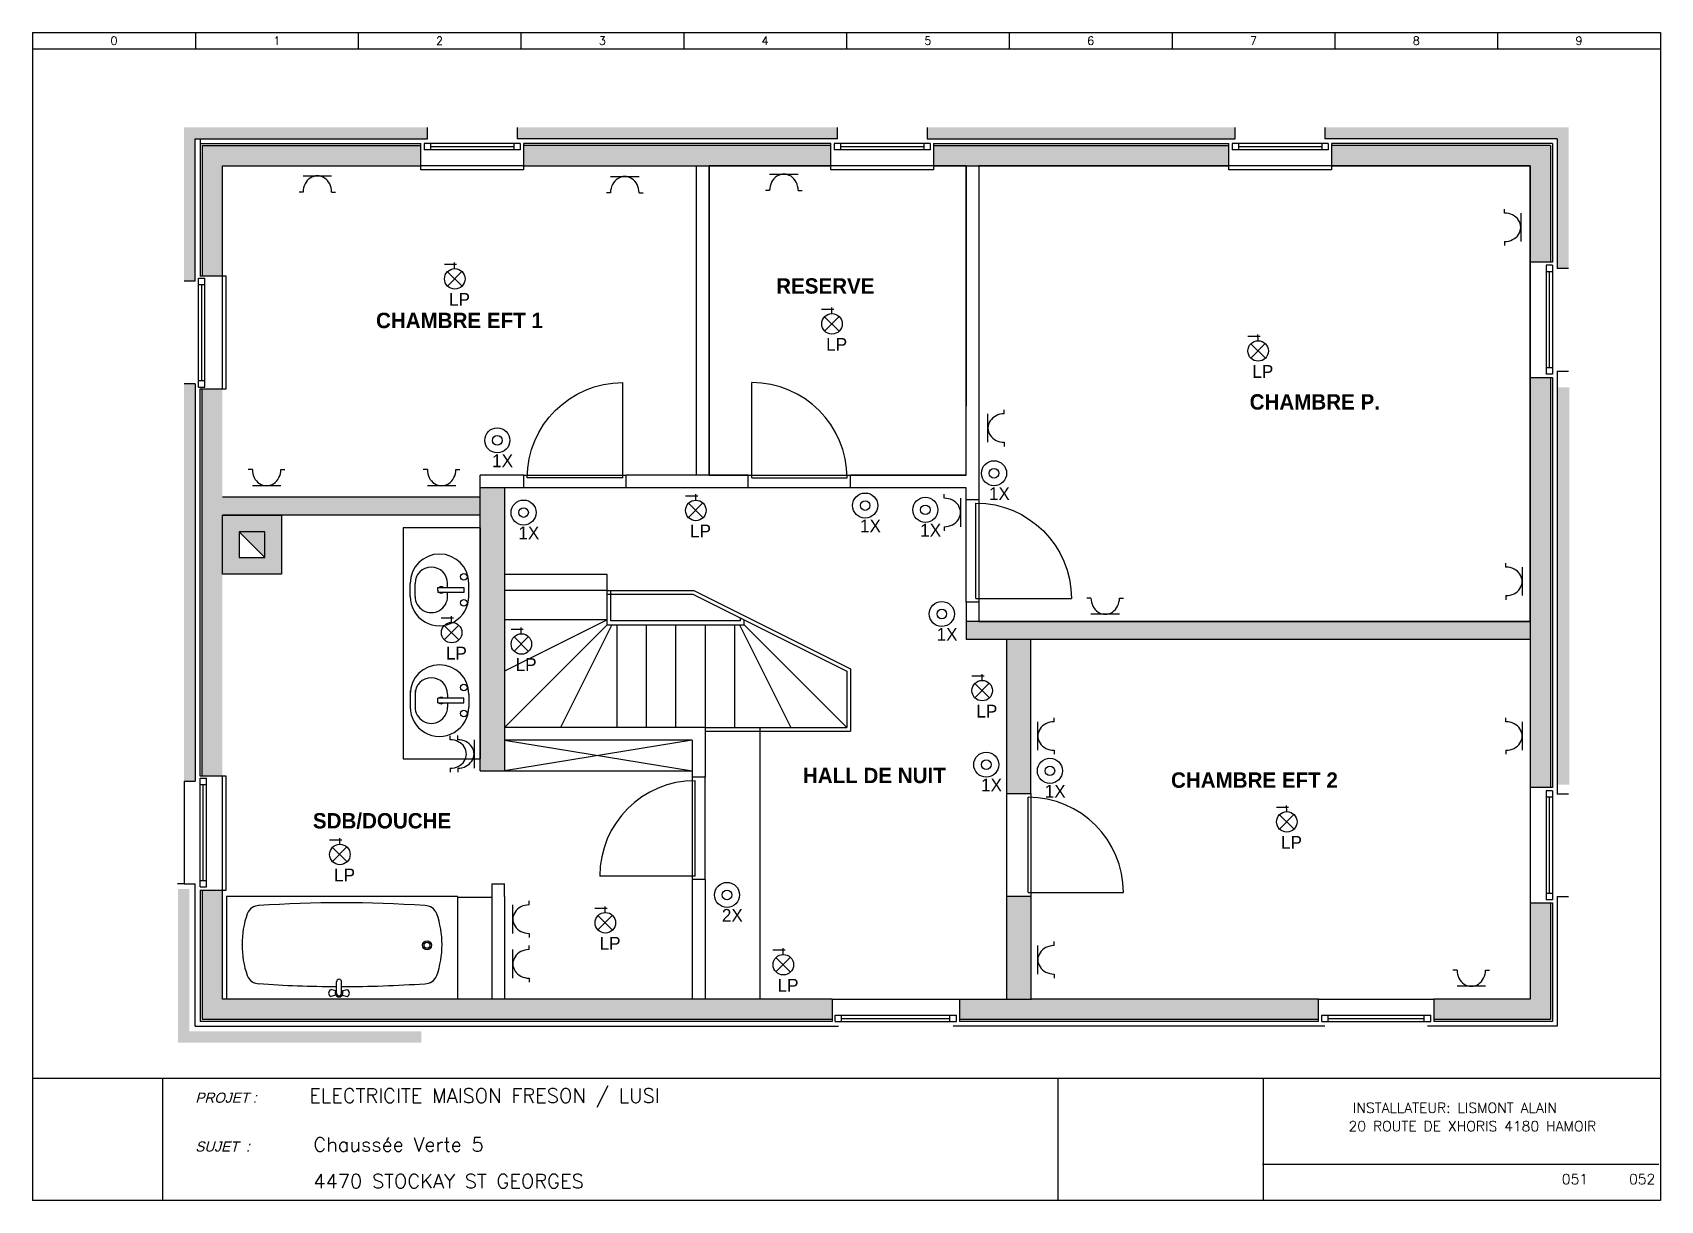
# Model space of a CAD drawing. Extents: x -209 to 191, y -42655 to 469.
# Drawn here: x -209 to 191, y 182.4 to 469.4 of the extents above; entities that cross this region are included whole.
import ezdxf
from ezdxf.enums import TextEntityAlignment as Align

# ---------------------------------------------------------------- set-up
doc = ezdxf.new("R2010")
doc.units = 0
doc.header["$LTSCALE"] = 5
doc.header["$MEASUREMENT"] = 0
doc.linetypes.add('TRAIT_4', pattern=[20, 10, -10])
doc.layers.get('0').update_dxf_attribs({"linetype": 'CONTINUOUS'})
doc.layers.get('Defpoints').update_dxf_attribs({"linetype": 'CONTINUOUS'})
for name, color, linetype in [('2', 1, 'CONTINUOUS'), ('3', 4, 'CONTINUOUS'), ('BLANC', 7, 'CONTINUOUS'), ('COTES', 1, 'CONTINUOUS'), ('COULEUR 8', 8, 'CONTINUOUS'), ('CYAN', 4, 'CONTINUOUS'), ('EQUIP', 5, 'CONTINUOUS'), ('JAUNE', 2, 'CONTINUOUS'), ('M', 6, 'CONTINUOUS'), ('ROUGE', 1, 'CONTINUOUS'), ('T2', 1, 'CONTINUOUS'), ('T3', 4, 'CONTINUOUS'), ('TEXTE', 1, 'CONTINUOUS')]:
    doc.layers.add(name, color=color, linetype=linetype)
doc.layers.add('SURFACE', color=5, linetype='CONTINUOUS', plot=False)
doc.styles.add('CENTURY GOTHIC', font='GOTHIC.TTF')
doc.styles.add('Century Gothic Gras', font='GOTHICB.TTF')
doc.styles.add('ROMANS', font='romans', dxfattribs={"width": 0.7, "height": 3})
doc.dimstyles.new('1-50', dxfattribs={"dimtxt": 8, "dimasz": 5, "dimexe": 1.25, "dimexo": 0.625, "dimtad": 1, "dimdec": 0, "dimtxsty": 'Century Gothic Gras', "dimblk": 'ORIGIN', "dimcen": 5, "dimclrd": 8, "dimclre": 5, "dimclrt": 6, "dimadec": 0, "dimazin": 0, "dimtfac": 1, "dimtdec": 0, "dimtmove": 0, "dimatfit": 3, "dimfxl": 0, "dimarcsym": 0})

msp = doc.modelspace()

# ---------------------------------------------------------------- texts
at = {"layer": 'TEXTE', "color": 6, "char_height": 3.15, "attachment_point": 5, "style": 'CENTURY GOTHIC'}
for s, insert, width in [('{\\fCentury Gothic|b1|i0|c0|p34;\\H1.2x;\\C3;RESERVE}', (-14.22, 407.07), 143.325), ('{\\fCentury Gothic|b1|i0|c0|p34;\\H1.2x;\\C3;CHAMBRE EFT 1}', (-104.12, 398.6), 116.4612), ('{\\fCentury Gothic|b1|i0|c0|p34;\\H1.2x;\\C3;CHAMBRE P.}', (106.05, 378.58), 135.4536), ('{\\fCentury Gothic|b1|i0|c0|p34;\\H1.2x;\\C3;HALL DE NUIT}', (-2.18, 286.78), 53.902), ('{\\fCentury Gothic|b1|i0|c0|p34;\\H1.2x;\\C3;CHAMBRE EFT 2}', (91.22, 285.65), 135.4536), ('{\\fCentury Gothic|b1|i0|c0|p34;\\H1.2x;\\C3;SDB/DOUCHE}', (-123.14, 275.62), 66.15)]:
    msp.add_mtext(s, dxfattribs=dict(at, insert=insert, width=width))

# ---------------------------------------------------------------- blocks, each defined once
blk = doc.blocks.new('ZONENR')
at = {"layer": '2', "style": 'ROMANS'}
blk.add_attdef('ZONENR', text='', height=2, dxfattribs=at).set_placement((20, 2), align=Align.MIDDLE)
blk = doc.blocks.new('CARTOUCHE')
at = {"color": 4}
blk.add_line((317.25, 13.9), (414.59, 13.9), dxfattribs=at)
at = {"layer": '2'}
for p, q in [((55, 292), (55, 288)), ((95, 292), (95, 288)), ((135, 292), (135, 288)), ((175, 292), (175, 288)), ((215, 292), (215, 288)), ((255, 292), (255, 288)), ((295, 292), (295, 288)), ((335, 292), (335, 288)), ((375, 292), (375, 288)), ((15, 288), (415, 288))]:
    blk.add_line(p, q, dxfattribs=at)
at = {"layer": '3'}
for p, q in [((15, 292), (415, 292)), ((15, 292), (15, 5)), ((415, 292), (415, 5)), ((415, 35), (15, 35)), ((47, 5), (47, 35)), ((415, 5), (15, 5))]:
    blk.add_line(p, q, dxfattribs=at)
for points in [[(267, 5), (267, 35)], [(317.5, 5), (317.5, 35)]]:
    blk.add_lwpolyline(points, dxfattribs=at)
at = {"layer": '2'}
for p, values in [((15, 288), {'ZONENR': '0'}), ((55, 288), {'ZONENR': '1'}), ((95, 288), {'ZONENR': '2'}), ((135, 288), {'ZONENR': '3'}), ((175, 288), {'ZONENR': '4'}), ((215, 288), {'ZONENR': '5'}), ((255, 288), {'ZONENR': '6'}), ((295, 288), {'ZONENR': '7'}), ((335, 288), {'ZONENR': '8'}), ((375, 288), {'ZONENR': '9'})]:
    blk.add_blockref('ZONENR', p, dxfattribs=at).add_auto_attribs(values)
at = {"layer": 'T2', "oblique": 15}
for s, p in [('PROJET :', (55, 29)), ('SUJET  :', (55, 17))]:
    blk.add_text(s, height=2.5, dxfattribs=at).set_placement(p)
at = {"layer": 'T3', "style": 'ROMANS'}
for tag, p in [('PROJET', (107, 26)), ('SUJET1', (78, 17)), ('SUJET2', (78, 11.5))]:
    blk.add_attdef(tag, p, '', height=3.5, dxfattribs=at)
blk = doc.blocks.new('A$C1ABB2355')
at = {"layer": 'COULEUR 8'}
h = blk.add_hatch(color=253, dxfattribs=at)
h.paths.add_polyline_path([(46, 46), (0, 46), (0, 0), (46, 0)])
h.paths.add_polyline_path([(33, 13), (13, 13), (13, 33), (33, 33)], flags=16)
blk.add_hatch(color=256, dxfattribs=at).paths.add_polyline_path([(33, 13), (33, 33), (13, 33)])
at = {"layer": 'BLANC'}
for points in [[(46, 0), (0, 0), (0, 46), (46, 46)], [(13, 13), (33, 13), (33, 33), (13, 33)]]:
    blk.add_lwpolyline(points, close=True, dxfattribs=at)
at = {"layer": 'COULEUR 8'}
blk.add_line((33, 13), (13, 33), dxfattribs=at)
blk = doc.blocks.new('A$C1BC9630A')
at = {"color": 2}
blk.add_line((-3.5, 3.5), (-3.5, 96.5), dxfattribs=at)
at = {"color": 1}
blk.add_line((-3.5, 3.5), (-96.5, 3.5), dxfattribs=at)
at = {"color": 2}
blk.add_arc((-3.5, 3.5), 93, 90, 180, dxfattribs=at)
blk = doc.blocks.new('Bain3')
at = {"layer": 'EQUIP'}
for p, q in [((-80, 0), (-80, -180)), ((-80, 0), (0, 0)), ((0, 0), (0, -180)), ((-6.5, -89.9), (-7.4, -85.9)), ((-3, -89.9), (-2.1, -85.9)), ((-4.7, -90.3), (-13.5, -90.3)), ((-4.7, -94.3), (-13.5, -94.3)), ((-6.5, -94.7), (-7.4, -98.8)), ((-3, -94.7), (-2.1, -98.8)), ((-80, -180), (0, -180))]:
    blk.add_line(p, q, dxfattribs=at)
for radius in [3.5, 2.33]:
    blk.add_circle((-42, -23.7), radius, dxfattribs=at)
for centre, radius, start, end in [((-42.5, -85.6), 73.6, 70.8516, 109.1484), ((-63, -25.4), 10, 111.3137, 180.2235), ((-22, -25.4), 10, 359.7765, 68.6863), ((849.6, -90.2), 924.8, 175.9865, 184.0192), ((-934.6, -90.2), 924.8, 359.9901, 4.0135), ((-4.7, -87.1), 2.88, 24.484, 155.516), ((-13.5, -92.3), 2, 90, 270), ((-934.6, -90.2), 924.8, 355.9808, 359.7423), ((-4.7, -97.6), 2.88, 204.484, 335.516), ((-4.7, -92.3), 3, 221.8103, 138.1897), ((-4.7, -92.3), 2, 270, 90), ((-63, -154.6), 10, 179.7765, 248.6863), ((-42.5, -94.4), 73.6, 250.8516, 289.1484), ((-22, -154.6), 10, 291.3137, 0.2235)]:
    blk.add_arc(centre, radius, start, end, dxfattribs=at)
blk = doc.blocks.new('Lav2_1')
at = {"layer": 'EQUIP'}
for p, q in [((0, 0), (180, 0)), ((0, 0), (0, -60)), ((180, -60), (180, 0)), ((53.46, -8.89), (43.3, -8.89)), ((129.54, -8.89), (139.7, -8.89)), ((46.475, -12.7), (50.285, -12.7)), ((46.475, -33.02), (46.475, -12.7)), ((50.285, -12.7), (50.285, -33.02)), ((132.715, -12.7), (132.715, -33.02)), ((136.525, -12.7), (132.715, -12.7)), ((136.525, -33.02), (136.525, -12.7)), ((46.157, -25.4), (43.3, -25.4)), ((48.38, -33.02), (46.475, -33.02)), ((48.38, -33.02), (50.285, -33.02)), ((53.46, -25.4), (50.285, -25.4)), ((129.835, -25.4), (132.715, -25.4)), ((134.62, -33.02), (132.715, -33.02)), ((136.525, -33.02), (133.645, -33.02)), ((136.843, -25.4), (139.7, -25.4)), ((0, -60), (180, -60)), ((53.46, -50.8), (43.3, -50.8)), ((53.46, -54.61), (43.3, -54.61)), ((126.66, -50.8), (139.7, -50.8)), ((126.66, -54.61), (139.7, -54.61))]:
    blk.add_line(p, q, dxfattribs=at)
for centre in [(38.1, -12.7), (58.42, -12.7), (124.46, -12.7), (144.78, -12.7)]:
    blk.add_circle(centre, 2.54, dxfattribs=at)
for centre, radius, start, end in [((43.18, -31.75), 22.86, 90.000003, 270.000001), ((53.34, -31.75), 22.86, 270.000001, 90.000003), ((129.54, -31.75), 22.86, 90.000003, 270.000001), ((139.7, -31.75), 22.86, 270.000001, 90.000003), ((43.18, -38.1), 12.7, 90.000003, 270.000001), ((48.26, -30.48), 2.48, 140.194468, 219.805542), ((48.26, -30.48), 2.48, 320.19446, 39.805537), ((53.34, -38.1), 12.7, 270.000001, 90.000003), ((129.54, -38.1), 12.7, 90.000003, 270.000001), ((134.62, -30.48), 2.48, 140.194468, 219.805542), ((134.62, -30.48), 2.48, 320.19446, 39.805537), ((139.7, -38.1), 12.7, 270.000001, 90.000003)]:
    blk.add_arc(centre, radius, start, end, dxfattribs=at)
blk = doc.blocks.new('LP')
at = {"layer": 'M'}
for p, q in [((10.52, 0.52), (7.51, 0.52)), ((10.03, -0.5), (10.02, 1.01)), ((11.79, -1.18), (8.25, -4.78)), ((8.25, -1.27), (11.84, -4.82))]:
    blk.add_line(p, q, dxfattribs=at)
blk.add_circle((10.06, -3.02), 2.52, dxfattribs=at)
at = {"linetype": 'Continuous'}
blk.add_attdef('LOCCODE', text='', height=3.15, dxfattribs=at).set_placement((11.21, -9.64), align=Align.CENTER)
blk = doc.blocks.new('BP')
at = {"layer": 'M'}
for radius in [3.08, 1.18]:
    blk.add_circle((9.91, -3.05), radius, dxfattribs=at)
at = {"linetype": 'Continuous'}
blk.add_attdef('LOCCODE', text='', height=2, dxfattribs=at).set_placement((11.21, -9.64), align=Align.CENTER)
blk = doc.blocks.new('PRISE')
at = {"layer": 'M'}
for p, q in [((7, -2), (14, -2)), ((7, -6), (6, -6)), ((14, -6), (15, -6))]:
    blk.add_line(p, q, dxfattribs=at)
blk.add_ellipse((10.5, -6), major_axis=(0, -4), ratio=0.875, start_param=1.570796, end_param=4.712389, dxfattribs=at)
at = {"linetype": 'Continuous'}
blk.add_attdef('LOCCODE', text='', height=3.15, dxfattribs=at).set_placement((11.21, -9.64), align=Align.CENTER)
blk = doc.blocks.new('PRISE DOUBLE')
at = {"layer": 'M'}
for p, q in [((7, -0.04), (14, -0.04)), ((7, -4.04), (6, -4.04)), ((7.02, -5.91), (6.02, -5.91)), ((14, -4.04), (15, -4.04)), ((14.02, -5.91), (15.02, -5.91))]:
    blk.add_line(p, q, dxfattribs=at)
for centre in [(10.5, -4.04), (10.52, -5.91)]:
    blk.add_ellipse(centre, major_axis=(0, -4), ratio=0.875, start_param=1.570796, end_param=4.712389, dxfattribs=at)
at = {"linetype": 'Continuous'}
blk.add_attdef('LOCCODE', text='', height=3.15, dxfattribs=at).set_placement((11.21, -9.64), align=Align.CENTER)
blk = doc.blocks.new('_Origin')
at = {"color": 0, "linetype": 'Continuous', "lineweight": -2}
blk.add_line((0, 0), (-1, 0), dxfattribs=at)
blk.add_circle((0, 0), 0.5, dxfattribs=at)
blk = doc.blocks.new('*D162')
at = {"layer": 'COTES', "color": 5, "lineweight": -2}
for p, q in [((158.95, -27357.63), (158.95, -27388.88)), ((23.5, -27387.63), (23.5, -27386.38))]:
    blk.add_line(p, q, dxfattribs=at)
at = {"layer": 'COTES', "color": 8, "lineweight": -2}
blk.add_line((28.5, -27387.63), (153.95, -27387.63), dxfattribs=at)
at = {"layer": 'Defpoints', "color": 0}
for p in [(158.95, 430.74), (23.5, -27387.67), (158.95, -27387.63)]:
    blk.add_point(p, dxfattribs=at)
at = {"layer": 'COTES', "color": 8, "lineweight": -2, "xscale": 5, "yscale": 5, "zscale": 5, "rotation": 180}
blk.add_blockref('_Origin', (23.5, -27387.63), dxfattribs=at)
at = {"layer": 'COTES', "color": 8, "lineweight": -2, "xscale": 5, "yscale": 5, "zscale": 5}
blk.add_blockref('_Origin', (158.95, -27387.63), dxfattribs=at)
at = {"layer": 'COTES', "color": 6, "insert": (97.52, -27381.28), "char_height": 8, "attachment_point": 5, "style": 'Century Gothic Gras'}
blk.add_mtext('135', dxfattribs=at)
blk = doc.blocks.new('*D191')
at = {"layer": 'COULEUR 8', "color": 5, "lineweight": -2}
for p, q in [((-46.9, -42621.22), (-46.9, -42652.47)), ((-68.95, -42654.44), (-68.95, -42649.97))]:
    blk.add_line(p, q, dxfattribs=at)
at = {"layer": 'COULEUR 8', "color": 8, "lineweight": -2}
blk.add_line((-63.95, -42651.22), (-51.9, -42651.22), dxfattribs=at)
at = {"layer": 'Defpoints', "color": 0}
for p in [(-46.9, 259.8), (-46.9, -42651.22), (-68.95, -42655.07)]:
    blk.add_point(p, dxfattribs=at)
at = {"layer": 'COULEUR 8', "color": 8, "lineweight": -2, "xscale": 5, "yscale": 5, "zscale": 5, "rotation": 180}
blk.add_blockref('_Origin', (-68.95, -42651.22), dxfattribs=at)
at = {"layer": 'COULEUR 8', "color": 8, "lineweight": -2, "xscale": 5, "yscale": 5, "zscale": 5}
blk.add_blockref('_Origin', (-46.9, -42651.22), dxfattribs=at)
at = {"layer": 'COULEUR 8', "color": 6, "insert": (-57.93, -42646.49), "char_height": 8, "attachment_point": 5, "style": 'Century Gothic Gras'}
blk.add_mtext('22', dxfattribs=at)

# ---------------------------------------------------------------- dimensions: what is measured, and where the dimension line sits
at = {"layer": 'COTES'}
dim = msp.add_linear_dim(base=(158.95, -27387.63), p1=(23.5, -27387.67), p2=(158.95, 430.74), dimstyle='1-50', override={"dimtmove": 1}, dxfattribs=at)
dim.commit()
dim.dimension.update_dxf_attribs({"geometry": '*D162', "text_midpoint": (97.52, -27386.11), "dimtype": 160})
at = {"layer": 'COULEUR 8'}
dim = msp.add_linear_dim(base=(-46.9, -42651.22), p1=(-68.95, -42655.07), p2=(-46.9, 259.8), dimstyle='1-50', override={"dimtmove": 1}, dxfattribs=at)
dim.commit()
dim.dimension.update_dxf_attribs({"geometry": '*D191', "text_midpoint": (-57.93, -42646.49)})

# ---------------------------------------------------------------- hatches: boundary and pattern name
for points in [[(-112.01, 446.04), (-171.8, 446.04), (-171.8, 408.24), (-169.04, 408.24), (-169.04, 443.26), (-112.01, 443.26)], [(-169.04, 383.04), (-171.8, 383.04), (-171.8, 285.39), (-169.04, 285.39)], [(168.56, 382.22), (165.79, 382.22), (165.79, 284.57), (168.56, 284.57)], [(-113.5, 221.12), (-173.29, 221.12), (-173.29, 258.92), (-170.53, 258.92), (-170.53, 223.91), (-113.5, 223.91)]]:
    msp.add_hatch(color=254).paths.add_polyline_path(points)
h = msp.add_hatch(color=254)
h.paths.add_polyline_path([(-11.26, 446.04), (-89.96, 446.04), (-89.96, 443.26), (-11.26, 443.26)])
h.paths.add_polyline_path([(86.5, 446.04), (10.79, 446.04), (10.79, 443.26), (86.5, 443.26)])
h.paths.add_polyline_path([(168.4, 446.04), (108.55, 446.04), (108.55, 443.26), (165.61, 443.26), (165.61, 411.39), (168.4, 411.39)])
at = {"layer": 'COULEUR 8'}
h = msp.add_hatch(color=253, dxfattribs=at)
h.paths.add_polyline_path([(-113.59, 441.59), (-167.34, 441.59), (-167.34, 409.5), (-162.35, 409.5), (-162.35, 436.59), (-113.59, 436.59)])
h.paths.add_polyline_path([(-12.84, 441.59), (-88.39, 441.59), (-88.39, 436.59), (-12.84, 436.59)])
h.paths.add_polyline_path([(84.92, 441.59), (12.36, 441.59), (12.36, 436.59), (84.92, 436.59)])
h.paths.add_polyline_path([(163.94, 441.59), (110.12, 441.59), (110.12, 436.59), (158.95, 436.59), (158.95, 412.97), (163.94, 412.97)])
h.paths.add_polyline_path([(-158.81, 438.82), (-158.81, 443.81), (-154.9, 443.81), (-154.9, 438.82)], flags=9)
h.paths.add_polyline_path([(161.18, 434.21), (166.17, 434.21), (166.17, 430.3), (161.18, 430.3)], flags=9)
h.paths.add_polyline_path([(138.58, 438.82), (138.58, 443.81), (142.48, 443.81), (142.48, 438.82)], flags=9)
h = msp.add_hatch(color=253, dxfattribs=at)
h.paths.add_polyline_path([(163.94, 384.62), (158.95, 384.62), (158.95, 283.82), (163.94, 283.82)])
h.paths.add_polyline_path([(163.94, 255.47), (158.95, 255.47), (158.95, 231.84), (135.32, 231.84), (135.32, 226.85), (163.94, 226.85)])
h.paths.add_polyline_path([(138.58, 224.62), (138.58, 229.61), (142.48, 229.61), (142.48, 224.62)], flags=9)
h = msp.add_hatch(color=253, dxfattribs=at)
h.paths.add_polyline_path([(106.97, 231.84), (23.5, 231.84), (20.35, 231.84), (18.77, 231.84), (18.77, 226.85), (106.97, 226.85)])
h.paths.add_polyline_path([(-12.58, 231.84), (-43.75, 231.84), (-46.9, 231.84), (-162.35, 231.84), (-162.35, 258.62), (-167.34, 258.62), (-167.34, 226.85), (-12.58, 226.85)])
h.paths.add_polyline_path([(-162.35, 381.78), (-167.34, 381.78), (-167.34, 286.65), (-162.35, 286.65)])
h.paths.add_polyline_path([(-158.81, 224.62), (-158.81, 229.61), (-154.9, 229.61), (-154.9, 224.62)], flags=9)
h.paths.add_polyline_path([(-163.47, 348.58), (-163.47, 353.37), (-159.56, 353.37), (-159.56, 348.58)], flags=9)
h = msp.add_hatch(color=253, dxfattribs=at)
h.paths.add_polyline_path([(23.5, 324.62), (20.35, 324.62), (20.35, 320.21), (62.79, 320.21), (62.79, 324.62)])
h.paths.add_polyline_path([(62.79, 324.62), (62.79, 320.21), (158.95, 320.21), (158.95, 324.62)])
h.paths.add_polyline_path([(30.3, 282.34), (36.29, 282.34), (36.29, 320.21), (30.3, 320.21)])
h.paths.add_polyline_path([(36.29, 257.14), (30.3, 257.14), (30.3, 240.66), (36.29, 240.66)])
h.paths.add_polyline_path([(36.29, 240.66), (30.3, 240.66), (30.3, 231.84), (36.29, 231.84)])
h.paths.add_polyline_path([(30.72, 320.65), (30.72, 325.44), (34.57, 325.44), (34.57, 320.65)], flags=9)
h.paths.add_polyline_path([(138.64, 320.97), (138.64, 325.76), (142.48, 325.76), (142.48, 320.97)], flags=9)
h.paths.add_polyline_path([(29.37, 240.81), (34.32, 240.81), (34.32, 236.91), (29.37, 236.91)], flags=9)
at = {"layer": 'ROUGE'}
h = msp.add_hatch(color=253, dxfattribs=at)
h.paths.add_polyline_path([(-93.05, 334.22), (-99.04, 334.22), (-99.04, 287.98), (-93.05, 287.98), (-93.05, 295.48), (-93.05, 298.63)])
h.paths.add_polyline_path([(-93.05, 357.46), (-99.04, 357.46), (-99.04, 334.22), (-93.05, 334.22)])
h.paths.add_polyline_path([(-98.4, 355.46), (-93.68, 355.46), (-93.68, 351.55), (-98.4, 351.55)], flags=24)
h = msp.add_hatch(color=253, dxfattribs=at)
h.paths.add_polyline_path([(-99.04, 350.77), (-99.04, 355.18), (-162.35, 355.18), (-162.35, 350.77)])
h.paths.add_polyline_path([(-106.04, 350.58), (-106.04, 355.37), (-102.19, 355.37), (-102.19, 350.58)], flags=9)
h.paths.add_polyline_path([(-163.47, 348.58), (-163.47, 353.37), (-159.56, 353.37), (-159.56, 348.58)], flags=9)

# ---------------------------------------------------------------- linework, layer by layer
for p in [(-96.2, 260.19), (-93.05, 257.04)]:
    msp.add_line(p, (-93.05, 260.19))
at = {"layer": 'BLANC'}
for p, q in [((-112.01, 443.26), (-112.01, 446.04)), ((-89.96, 446.04), (-89.96, 443.26)), ((-11.26, 443.26), (-11.26, 446.04)), ((10.79, 446.04), (10.79, 443.26)), ((86.5, 443.26), (86.5, 446.04)), ((108.55, 446.04), (108.55, 443.26)), ((-113.59, 436.59), (-113.59, 442.08)), ((-88.39, 442.08), (-88.39, 436.59)), ((-12.84, 436.59), (-12.84, 442.08)), ((12.36, 442.08), (12.36, 436.59)), ((84.92, 436.59), (84.92, 442.08)), ((110.12, 442.08), (110.12, 436.59)), ((-162.35, 436.59), (-113.59, 436.59)), ((-162.35, 409.5), (-162.35, 436.59)), ((-88.39, 436.59), (-12.84, 436.59)), ((-45.89, 360.61), (-45.89, 436.59)), ((-42.74, 360.61), (-42.74, 436.59)), ((12.36, 436.59), (84.92, 436.59)), ((20.35, 436.59), (20.35, 377.54)), ((23.5, 436.59), (23.5, 354.63)), ((110.12, 436.59), (158.95, 436.59)), ((158.95, 436.59), (158.95, 412.97)), ((164.44, 412.97), (158.95, 412.97)), ((-169.04, 408.24), (-171.8, 408.24)), ((-162.35, 409.5), (-167.84, 409.5)), ((168.4, 411.39), (165.61, 411.39)), ((158.95, 384.62), (158.95, 283.82)), ((158.95, 384.62), (164.44, 384.62)), ((165.61, 386.19), (168.4, 386.19)), ((-169.04, 383.04), (-171.8, 383.04)), ((-167.84, 381.78), (-162.35, 381.78)), ((20.35, 360.61), (20.35, 377.54)), ((-99.04, 287.98), (-99.04, 360.61)), ((-88.33, 360.61), (-99.04, 360.61)), ((-88.33, 357.46), (-88.33, 360.61)), ((-33.2, 360.61), (-63.13, 360.61)), ((-63.13, 357.46), (-63.13, 360.61)), ((-33.2, 357.46), (-33.2, 360.61)), ((-8, 357.46), (-8, 360.61)), ((20.35, 360.61), (-8, 360.61)), ((-88.33, 357.46), (-93.05, 357.46)), ((-93.05, 357.46), (-93.05, 298.63)), ((-33.2, 357.46), (-63.13, 357.46)), ((20.35, 357.46), (-8, 357.46)), ((20.35, 354.63), (20.35, 357.46)), ((-99.04, 355.18), (-162.35, 355.18)), ((20.35, 354.63), (23.5, 354.63)), ((-99.04, 350.77), (-162.35, 350.77)), ((23.5, 329.43), (20.35, 329.43)), ((20.35, 329.43), (20.35, 320.21)), ((23.5, 329.43), (23.5, 324.62)), ((158.95, 324.62), (23.5, 324.62)), ((158.95, 320.21), (20.35, 320.21)), ((30.3, 320.21), (30.3, 282.34)), ((36.29, 282.34), (36.29, 320.21)), ((-43.75, 298.63), (-93.05, 298.63)), ((-43.75, 298.63), (-43.75, 286.41)), ((-46.9, 295.48), (-93.05, 295.48)), ((-93.05, 295.48), (-93.05, 287.98)), ((-46.9, 295.48), (-46.9, 286.41)), ((-171.8, 285.39), (-169.04, 285.39)), ((-162.35, 286.65), (-167.84, 286.65)), ((-99.04, 287.98), (-93.05, 287.98)), ((-43.75, 286.41), (-46.9, 286.41)), ((30.3, 282.34), (36.29, 282.34)), ((164.44, 283.82), (158.95, 283.82)), ((168.4, 282.24), (165.61, 282.24)), ((-171.8, 260.19), (-169.04, 260.19)), ((-96.2, 260.19), (-96.2, 231.84)), ((-46.9, 261.21), (-46.9, 231.84)), ((-43.75, 261.21), (-46.9, 261.21)), ((-43.75, 261.21), (-43.75, 231.84)), ((-167.84, 258.62), (-162.35, 258.62)), ((-162.35, 231.84), (-162.35, 258.62)), ((-93.05, 257.04), (-93.05, 231.84)), ((30.3, 257.14), (30.3, 231.84)), ((30.3, 257.14), (36.29, 257.14)), ((36.29, 257.14), (36.29, 231.84)), ((165.61, 257.04), (168.4, 257.04)), ((158.95, 255.47), (158.95, 231.84)), ((158.95, 255.47), (164.44, 255.47)), ((-46.9, 231.84), (-162.35, 231.84)), ((-12.58, 231.84), (-43.75, 231.84)), ((-12.58, 231.84), (-12.58, 226.35)), ((18.77, 231.84), (18.77, 226.35)), ((18.77, 231.84), (36.41, 231.84)), ((106.97, 231.84), (39.56, 231.84)), ((106.97, 226.35), (106.97, 231.84)), ((158.95, 231.84), (135.32, 231.84)), ((135.32, 231.84), (135.32, 226.35))]:
    msp.add_line(p, q, dxfattribs=at)
at = {"layer": 'COULEUR 8'}
for p, q in [((-169.04, 443.26), (-112.01, 443.26)), ((-169.04, 408.24), (-169.04, 443.26)), ((-167.84, 443.26), (-167.84, 409.5)), ((-167.84, 442.08), (-113.59, 442.08)), ((-167.34, 441.59), (-113.59, 441.59)), ((-167.34, 441.59), (-167.34, 409.5)), ((-11.26, 443.26), (-89.96, 443.26)), ((-12.84, 442.08), (-88.39, 442.08)), ((-12.84, 441.59), (-88.39, 441.59)), ((10.79, 443.26), (86.5, 443.26)), ((12.36, 442.08), (84.92, 442.08)), ((12.36, 441.59), (84.92, 441.59)), ((165.61, 443.26), (108.55, 443.26)), ((164.44, 442.08), (110.12, 442.08)), ((163.94, 441.59), (110.12, 441.59)), ((163.94, 441.59), (163.94, 412.97)), ((164.44, 442.08), (164.44, 412.97)), ((165.61, 443.26), (165.61, 411.39)), ((163.94, 384.62), (163.94, 283.82)), ((164.44, 384.62), (164.44, 283.82)), ((165.61, 386.19), (165.61, 282.24)), ((-169.04, 383.04), (-169.04, 285.39)), ((-167.84, 286.65), (-167.84, 381.78)), ((-167.34, 286.65), (-167.34, 381.78)), ((-30.33, 298.63), (-30.33, 231.84)), ((-169.04, 225.18), (-169.04, 260.19)), ((-167.84, 258.62), (-167.84, 226.35)), ((-167.34, 258.62), (-167.34, 226.9)), ((-104.63, 256.94), (-96.2, 256.94)), ((165.61, 257.04), (165.61, 225.18)), ((163.94, 255.47), (163.94, 226.85)), ((164.44, 255.47), (164.44, 226.35)), ((-43.75, 231.84), (-46.9, 231.84)), ((39.56, 231.84), (36.41, 231.84)), ((-169.04, 225.18), (-11.01, 225.18)), ((-12.58, 226.35), (-167.84, 226.35)), ((-12.58, 226.85), (-167.34, 226.85)), ((108.55, 225.18), (17.2, 225.18)), ((106.97, 226.85), (18.77, 226.85)), ((106.97, 226.35), (18.77, 226.35)), ((165.61, 225.18), (133.75, 225.18)), ((163.94, 226.85), (135.32, 226.85)), ((164.44, 226.35), (135.32, 226.35))]:
    msp.add_line(p, q, dxfattribs=at)
at = {"layer": 'COULEUR 8', "linetype": 'TRAIT_4', "ltscale": 0.8}
for p, q in [((-88.39, 436.59), (-113.59, 436.59)), ((12.36, 436.59), (-12.84, 436.59)), ((110.12, 436.59), (84.92, 436.59)), ((158.95, 412.97), (158.95, 384.62)), ((-162.35, 381.78), (-162.35, 409.5)), ((-88.33, 360.61), (-63.13, 360.61)), ((-33.2, 360.61), (-8, 360.61)), ((-93.05, 357.46), (-99.04, 357.46)), ((-63.13, 357.46), (-88.33, 357.46)), ((-8, 357.46), (-33.2, 357.46)), ((20.35, 329.43), (20.35, 354.63)), ((23.5, 354.63), (23.5, 329.43)), ((-93.05, 298.63), (-93.05, 295.48)), ((-171.8, 285.39), (-171.8, 260.19)), ((-162.35, 258.62), (-162.35, 286.65)), ((-46.9, 286.41), (-46.9, 261.21)), ((-43.75, 261.21), (-43.75, 286.41)), ((30.3, 282.34), (30.3, 257.14)), ((36.29, 282.34), (36.29, 257.14)), ((158.95, 283.82), (158.95, 255.47)), ((-12.58, 231.84), (18.77, 231.84)), ((106.97, 231.84), (135.32, 231.84))]:
    msp.add_line(p, q, dxfattribs=at)
at = {"layer": 'CYAN'}
for p, q in [((-90.75, 441.32), (-111.23, 441.32)), ((10, 441.32), (-10.48, 441.32)), ((107.76, 441.32), (87.29, 441.32)), ((163.68, 410.6), (163.68, 386.98)), ((-167.46, 383.83), (-167.46, 407.45)), ((-167.08, 260.98), (-167.08, 284.6)), ((163.68, 281.45), (163.68, 257.83)), ((-10.22, 227.12), (16.41, 227.12)), ((109.34, 227.12), (132.96, 227.12))]:
    msp.add_line(p, q, dxfattribs=at)
at = {"layer": 'JAUNE'}
for p, q in [((-89.18, 442.1), (-112.8, 442.1)), ((-112.8, 442.1), (-112.8, 440.53)), ((-89.18, 440.53), (-112.8, 440.53)), ((-111.23, 442.1), (-111.23, 440.53)), ((-90.75, 442.1), (-90.75, 440.53)), ((-89.18, 442.1), (-89.18, 440.53)), ((11.57, 442.1), (-12.05, 442.1)), ((-12.05, 442.1), (-12.05, 440.53)), ((11.57, 440.53), (-12.05, 440.53)), ((-10.48, 442.1), (-10.48, 440.53)), ((10, 442.1), (10, 440.53)), ((11.57, 442.1), (11.57, 440.53)), ((109.34, 442.1), (85.71, 442.1)), ((85.71, 442.1), (85.71, 440.53)), ((109.34, 440.53), (85.71, 440.53)), ((87.29, 442.1), (87.29, 440.53)), ((107.76, 442.1), (107.76, 440.53)), ((109.34, 442.1), (109.34, 440.53)), ((162.89, 412.18), (162.89, 385.4)), ((164.46, 412.18), (162.89, 412.18)), ((164.46, 412.18), (164.46, 385.4)), ((-168.25, 382.25), (-168.25, 409.03)), ((-168.25, 409.03), (-166.67, 409.03)), ((-166.67, 382.25), (-166.67, 409.03)), ((164.46, 410.6), (162.89, 410.6)), ((-168.25, 407.45), (-166.67, 407.45)), ((164.46, 386.98), (162.89, 386.98)), ((164.46, 385.4), (162.89, 385.4)), ((-168.25, 383.83), (-166.67, 383.83)), ((-168.25, 382.25), (-166.67, 382.25)), ((-67.85, 336.2), (-93.05, 336.2)), ((-67.85, 323.83), (-67.85, 336.2)), ((-67.85, 332.26), (-93.05, 332.26)), ((-66.91, 324.78), (-66.91, 332.26)), ((-67.85, 325.02), (-93.05, 312.42)), ((-67.85, 325.02), (-93.05, 325.02)), ((-35.09, 324.78), (-66.91, 324.78)), ((-35.09, 324.78), (-35.09, 325.49)), ((-34.15, 323.83), (-34.15, 325.02)), ((-67.85, 323.83), (-93.05, 298.63)), ((-66.67, 323.83), (-79.27, 298.63)), ((-67.85, 323.83), (-34.15, 323.83)), ((-65.49, 323.83), (-65.49, 298.63)), ((-58.24, 323.83), (-58.24, 298.63)), ((-51, 323.83), (-51, 298.63)), ((-43.75, 323.83), (-43.75, 298.63)), ((-36.51, 323.83), (-36.51, 298.63)), ((-35.33, 323.83), (-22.73, 298.63)), ((-34.15, 323.83), (-8.95, 298.63)), ((-93.05, 295.48), (-46.9, 287.98)), ((-46.9, 295.48), (-93.05, 287.98)), ((-167.86, 259.4), (-167.86, 286.18)), ((-167.86, 286.18), (-166.29, 286.18)), ((-167.86, 284.6), (-166.29, 284.6)), ((-166.29, 259.4), (-166.29, 286.18)), ((-93.05, 287.98), (-46.9, 287.98)), ((162.89, 283.03), (162.89, 256.25)), ((164.46, 283.03), (162.89, 283.03)), ((164.46, 281.45), (162.89, 281.45)), ((164.46, 283.03), (164.46, 256.25)), ((-167.86, 260.98), (-166.29, 260.98)), ((-167.86, 259.4), (-166.29, 259.4)), ((164.46, 257.83), (162.89, 257.83)), ((164.46, 256.25), (162.89, 256.25)), ((-11.79, 227.9), (17.98, 227.9)), ((-11.79, 226.33), (-11.79, 227.9)), ((-11.79, 226.33), (17.98, 226.33)), ((-10.22, 226.33), (-10.22, 227.9)), ((16.41, 226.33), (16.41, 227.9)), ((17.98, 226.33), (17.98, 227.9)), ((107.76, 227.9), (134.54, 227.9)), ((107.76, 226.33), (107.76, 227.9)), ((107.76, 226.33), (134.54, 226.33)), ((109.34, 226.33), (109.34, 227.9)), ((132.96, 226.33), (132.96, 227.9)), ((134.54, 226.33), (134.54, 227.9))]:
    msp.add_line(p, q, dxfattribs=at)
at = {"layer": 'ROUGE'}
for p, q in [((-113.59, 435.65), (-113.59, 436.59)), ((-88.39, 436.59), (-88.39, 435.65)), ((-12.84, 435.65), (-12.84, 436.59)), ((12.36, 436.59), (12.36, 435.65)), ((84.92, 435.65), (84.92, 436.59)), ((110.12, 436.59), (110.12, 435.65)), ((-88.39, 435.65), (-113.59, 435.65)), ((12.36, 435.65), (-12.84, 435.65)), ((110.12, 435.65), (84.92, 435.65)), ((-161.41, 409.5), (-162.35, 409.5)), ((-161.41, 381.78), (-161.41, 409.5)), ((-162.35, 381.78), (-161.41, 381.78)), ((-67.85, 332.26), (-46.52, 332.26)), ((-46.52, 332.26), (-8, 313)), ((-67.85, 331.32), (-46.75, 331.32)), ((-46.75, 331.32), (-8.95, 312.42)), ((23.5, 324.62), (20.35, 324.62)), ((-8.95, 312.42), (-8.95, 298.63)), ((-8, 313), (-8, 297.69)), ((-43.75, 298.63), (-8.95, 298.63)), ((-43.75, 297.69), (-8, 297.69)), ((-161.41, 286.65), (-162.35, 286.65)), ((-161.41, 258.62), (-161.41, 286.65)), ((-171.8, 260.19), (-173.38, 260.19)), ((-162.35, 258.62), (-161.41, 258.62))]:
    msp.add_line(p, q, dxfattribs=at)
at = {"layer": 'SURFACE'}
for points in [[(20.35, 436.59), (-42.74, 436.59), (-42.74, 360.61), (20.35, 360.61)], [(158.95, 436.59), (23.5, 436.59), (23.5, 324.62), (158.95, 324.62)]]:
    msp.add_lwpolyline(points, close=True, dxfattribs=at)

# ---------------------------------------------------------------- block references
at = {"yscale": 0.252000000000919, "zscale": 0.315}
for p, xscale, rotation in [((-63.13, 359.04), -0.252000000000919, 90), ((-33.2, 359.04), 0.252000000000919, 270), ((34.71, 257.14), 0.252000000000919, 270)]:
    msp.add_blockref('A$C1BC9630A', p, dxfattribs=dict(at, xscale=xscale, rotation=rotation))
for p, xscale in [((21.92, 329.43), -0.2520000000002938), ((-45.33, 261.21), 0.2520000000021128)]:
    msp.add_blockref('A$C1BC9630A', p, dxfattribs=dict(at, xscale=xscale))
at = {"layer": '2'}
ref = msp.add_blockref('CARTOUCHE', (-224.02, 177.37), dxfattribs=at)
ref.add_attrib('PAGENR', '051', dxfattribs={"layer": 'T2', "height": 2.5, "style": 'ROMANS'}).set_placement((169.98, 186.37), align=Align.CENTER)
ref.add_attrib('PAGENXT', '052', dxfattribs={"layer": 'T2', "height": 2.5, "style": 'ROMANS'}).set_placement((186.48, 186.37), align=Align.CENTER)
ref.add_attrib('PROJET', 'ELECTRICITE MAISON FRESON / LUSI', (-141.02, 206.37), dxfattribs={"layer": 'T3', "height": 3.5, "style": 'ROMANS'})
ref.add_attrib('SUJET1', 'Chaussée Verte 5', (-140.02, 194.37), dxfattribs={"layer": 'T3', "height": 3.5, "style": 'ROMANS'})
ref.add_attrib('SUJET2', '4470 STOCKAY ST GEORGES', (-140.02, 185.37), dxfattribs={"layer": 'T3', "height": 3.5, "style": 'ROMANS'})
ref.add_attrib('DESS3', 'INSTALLATEUR: LISMONT ALAIN ', dxfattribs={"layer": 'T2', "height": 2.5, "style": 'ROMANS'}).set_placement((141.33, 203.87), align=Align.CENTER)
ref.add_attrib('DESS4', '20 ROUTE DE XHORIS 4180 HAMOIR', dxfattribs={"layer": 'T2', "height": 2.5, "style": 'ROMANS'}).set_placement((144.78, 199.37), align=Align.CENTER)
at = {"layer": 'EQUIP', "xscale": 0.3149999999999977, "yscale": 0.3149999999999977, "zscale": 0.315, "rotation": 270}
for name, p in [('Lav2_1', (-99.04, 347.62)), ('Bain3', (-104.63, 231.84))]:
    msp.add_blockref(name, p, dxfattribs=at)
at = {"layer": 'M'}
for p in [(-149.54, 436.16), (-74, 436), (-34.9, 436.58)]:
    msp.add_blockref('PRISE', p, dxfattribs=at)
for name, p, rotation in [('PRISE', (158.65, 432.01), 270), ('PRISE', (23.74, 361.68), 90), ('PRISE', (-141, 356), 180), ('PRISE', (-98, 356), 180), ('PRISE', (21, 361.94), 270), ('PRISE', (159, 345), 270), ('PRISE', (65.06, 324.41), 180), ('PRISE', (36, 286), 90), ('PRISE', (159, 307), 270), ('PRISE DOUBLE', (-100.5, 302.6), 270), ('PRISE', (-93, 241), 90), ('PRISE', (-93, 230), 90), ('PRISE', (36, 231), 90), ('PRISE', (155, 233), 180)]:
    msp.add_blockref(name, p, dxfattribs=dict(at, rotation=rotation))
for p in [(-115.33, 411.86), (-22.65, 400.8), (82.07, 394.15), (-56.1, 354.96), (-116.09, 324.93), (-98.96, 322.13), (14.26, 310.68), (89.11, 278.42), (-143.56, 270.41), (-78.33, 253.63), (-34.6, 243.32)]:
    msp.add_blockref('LP', p, dxfattribs=at).add_auto_attribs({'LOCCODE': 'LP'})
ref = msp.add_blockref('BP', (-104.73, 372.2), dxfattribs=at)
ref.add_attrib('LOCCODE', '1X', dxfattribs={"layer": '0', "linetype": 'Continuous', "height": 3.15}).set_placement((-93.52, 362.56), align=Align.CENTER)
ref = msp.add_blockref('BP', (17.33, 364.12), dxfattribs=at)
ref.add_attrib('LOCCODE', '1X', dxfattribs={"layer": '0', "linetype": 'Continuous', "height": 3.15}).set_placement((28.54, 354.48), align=Align.CENTER)
ref = msp.add_blockref('BP', (-14.34, 356.19), dxfattribs=at)
ref.add_attrib('LOCCODE', '1X', dxfattribs={"layer": '0', "linetype": 'Continuous', "height": 3.15}).set_placement((-3.13, 346.55), align=Align.CENTER)
ref = msp.add_blockref('BP', (-98.28, 354.47), dxfattribs=at)
ref.add_attrib('LOCCODE', '1X', dxfattribs={"layer": '0', "linetype": 'Continuous', "height": 3.15}).set_placement((-87.07, 344.83), align=Align.CENTER)
ref = msp.add_blockref('BP', (0.45, 355.14), dxfattribs=at)
ref.add_attrib('LOCCODE', '1X', dxfattribs={"layer": '0', "linetype": 'Continuous', "height": 3.15}).set_placement((11.66, 345.5), align=Align.CENTER)
ref = msp.add_blockref('BP', (4.49, 329.54), dxfattribs=at)
ref.add_attrib('LOCCODE', '1X', dxfattribs={"layer": '0', "linetype": 'Continuous', "height": 3.15}).set_placement((15.7, 319.9), align=Align.CENTER)
ref = msp.add_blockref('BP', (15.41, 292.52), dxfattribs=at)
ref.add_attrib('LOCCODE', '1X', dxfattribs={"layer": '0', "linetype": 'Continuous', "height": 3.15}).set_placement((26.62, 282.88), align=Align.CENTER)
ref = msp.add_blockref('BP', (31.05, 291), dxfattribs=at)
ref.add_attrib('LOCCODE', '1X', dxfattribs={"layer": '0', "linetype": 'Continuous', "height": 3.15}).set_placement((42.26, 281.35), align=Align.CENTER)
ref = msp.add_blockref('BP', (-48.28, 260.5), dxfattribs=at)
ref.add_attrib('LOCCODE', '2X', dxfattribs={"layer": '0', "linetype": 'Continuous', "height": 3.15}).set_placement((-37.07, 250.85), align=Align.CENTER)
at = {"layer": 'ROUGE', "xscale": 0.3150000000000546, "yscale": 0.3149999999999977, "zscale": 0.315}
msp.add_blockref('A$C1ABB2355', (-162.35, 336.28), dxfattribs=at)

msp.set_redraw_order([(e.dxf.handle, doc.entitydb.next_handle()) for e in msp.query("TEXT MTEXT ATTDEF DIMENSION ARC_DIMENSION")])  # texts and dimensions are drawn at this point

doc.saveas('drawing.dxf')
